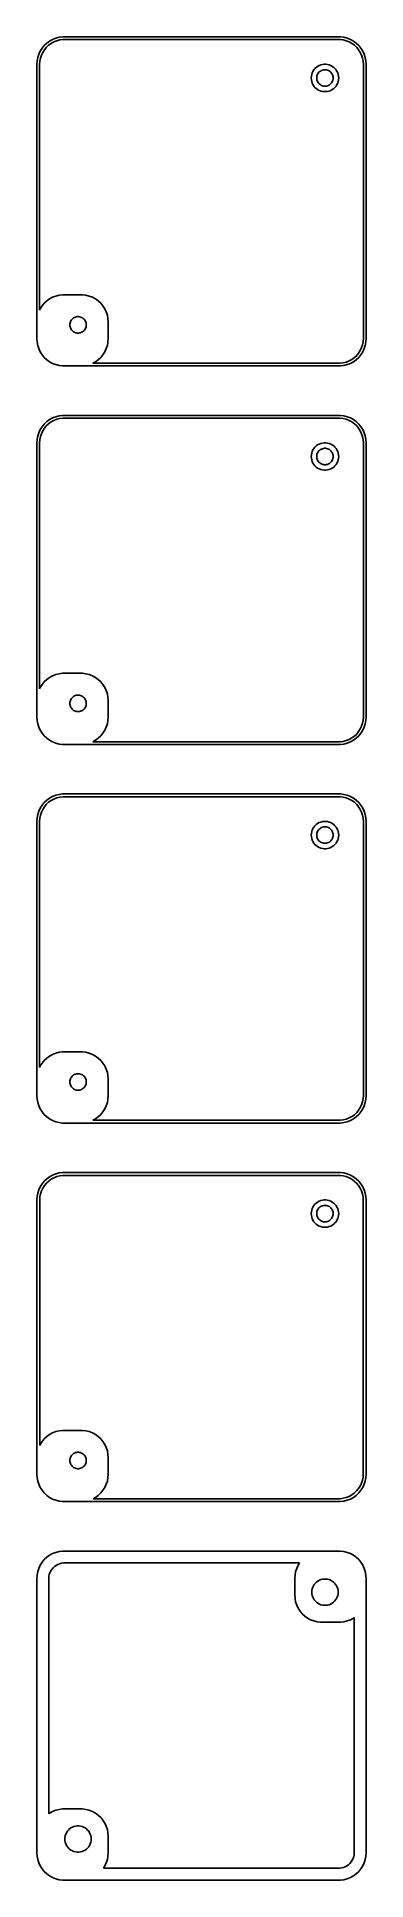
# Model space of a CAD drawing. Header units: metres. Extents: x -30 to 30, y 315 to 651.
import ezdxf

# ---------------------------------------------------------------- set-up
doc = ezdxf.new("R2010")
doc.units = ezdxf.units.M

msp = doc.modelspace()

# ---------------------------------------------------------------- linework, layer by layer
for p, q in [((-29.0451, 648.939), (-29.3815, 648.409)), ((-28.6448, 649.423), (-29.0451, 648.939)), ((-28.9434, 648.168), (-28.6406, 648.645)), ((-28.1871, 649.853), (-28.6448, 649.423)), ((-28.6406, 648.645), (-28.2803, 649.08)), ((-28.2803, 649.08), (-27.8684, 649.467)), ((-27.6791, 650.222), (-28.1871, 649.853)), ((-27.8684, 649.467), (-27.4112, 649.799)), ((-27.1289, 650.524), (-27.6791, 650.222)), ((-27.4112, 649.799), (-26.916, 650.072)), ((-26.5451, 650.755), (-27.1289, 650.524)), ((-26.916, 650.072), (-26.3906, 650.28)), ((-25.9369, 650.911), (-26.5451, 650.755)), ((-26.3906, 650.28), (-25.8432, 650.42)), ((-25.3139, 650.99), (-25.9369, 650.911)), ((-25.8432, 650.42), (-25.2825, 650.491)), ((25.3139, 650.99), (-25.3139, 650.99)), ((-25.2825, 650.491), (25.2825, 650.491)), ((25.2825, 650.491), (25.8432, 650.42)), ((25.9369, 650.911), (25.3139, 650.99)), ((25.8432, 650.42), (26.3906, 650.28)), ((26.5451, 650.755), (25.9369, 650.911)), ((26.3906, 650.28), (26.916, 650.072)), ((27.1289, 650.524), (26.5451, 650.755)), ((26.916, 650.072), (27.4112, 649.799)), ((27.6791, 650.222), (27.1289, 650.524)), ((27.4112, 649.799), (27.8684, 649.467)), ((28.1871, 649.853), (27.6791, 650.222)), ((27.8684, 649.467), (28.2803, 649.08)), ((28.6448, 649.423), (28.1871, 649.853)), ((28.2803, 649.08), (28.6406, 648.645)), ((28.6406, 648.645), (28.9434, 648.168)), ((29.0451, 648.939), (28.6448, 649.423)), ((29.3815, 648.409), (29.0451, 648.939)), ((-29.9606, 646.627), (-30, 646)), ((-30, 646), (-30, 596)), ((-29.8429, 647.243), (-29.9606, 646.627)), ((-29.6489, 647.841), (-29.8429, 647.243)), ((-29.3815, 648.409), (-29.6489, 647.841)), ((-29.5, 646), (-29.4645, 646.564)), ((-29.5, 601.157), (-29.5, 646)), ((-29.4645, 646.564), (-29.3586, 647.119)), ((-29.3586, 647.119), (-29.184, 647.657)), ((-29.184, 647.657), (-28.9434, 648.168)), ((20.6776, 645.211), (20.4774, 644.969)), ((20.9064, 645.426), (20.6776, 645.211)), ((21.1604, 645.611), (20.9064, 645.426)), ((21.4355, 645.762), (21.1604, 645.611)), ((21.7274, 645.878), (21.4355, 645.762)), ((22.0315, 645.956), (21.7274, 645.878)), ((22.343, 645.995), (22.0315, 645.956)), ((22.657, 645.995), (22.343, 645.995)), ((22.9684, 645.956), (22.657, 645.995)), ((23.2725, 645.878), (22.9684, 645.956)), ((23.5644, 645.762), (23.2725, 645.878)), ((23.8396, 645.611), (23.5644, 645.762)), ((24.0936, 645.426), (23.8396, 645.611)), ((24.3224, 645.211), (24.0936, 645.426)), ((24.5225, 644.969), (24.3224, 645.211)), ((28.9434, 648.168), (29.184, 647.657)), ((29.184, 647.657), (29.3586, 647.119)), ((29.3586, 647.119), (29.4645, 646.564)), ((29.6489, 647.841), (29.3815, 648.409)), ((29.4645, 646.564), (29.5, 646)), ((29.5, 646), (29.5, 596)), ((29.8429, 647.243), (29.6489, 647.841)), ((29.9606, 646.627), (29.8429, 647.243)), ((30, 646), (29.9606, 646.627)), ((30, 596), (30, 646)), ((20.0197, 643.813), (20, 643.5)), ((20, 643.5), (20.0197, 643.187)), ((20.0785, 644.122), (20.0197, 643.813)), ((20.0197, 643.187), (20.0785, 642.878)), ((20.1756, 644.42), (20.0785, 644.122)), ((20.0785, 642.878), (20.1756, 642.58)), ((20.3092, 644.704), (20.1756, 644.42)), ((20.1756, 642.58), (20.3092, 642.296)), ((20.4774, 644.969), (20.3092, 644.704)), ((20.3092, 642.296), (20.4774, 642.031)), ((20.4774, 642.031), (20.6776, 641.789)), ((20.6776, 641.789), (20.9064, 641.574)), ((21, 643.5), (21.0118, 643.688)), ((21.0118, 643.312), (21, 643.5)), ((21.0118, 643.688), (21.0471, 643.873)), ((21.0471, 643.127), (21.0118, 643.312)), ((21.0471, 643.873), (21.1053, 644.052)), ((21.1053, 642.948), (21.0471, 643.127)), ((21.1053, 644.052), (21.1855, 644.223)), ((21.1855, 642.777), (21.1053, 642.948)), ((21.1855, 644.223), (21.2865, 644.382)), ((21.2865, 642.618), (21.1855, 642.777)), ((21.2865, 644.382), (21.4065, 644.527)), ((21.4065, 642.473), (21.2865, 642.618)), ((21.4065, 644.527), (21.5439, 644.656)), ((21.5439, 642.344), (21.4065, 642.473)), ((21.5439, 644.656), (21.6963, 644.766)), ((21.6963, 642.234), (21.5439, 642.344)), ((21.6963, 644.766), (21.8613, 644.857)), ((21.8613, 642.143), (21.6963, 642.234)), ((21.8613, 644.857), (22.0365, 644.927)), ((22.0365, 642.073), (21.8613, 642.143)), ((22.0365, 644.927), (22.2189, 644.973)), ((22.2189, 642.027), (22.0365, 642.073)), ((22.2189, 644.973), (22.4058, 644.997)), ((22.4058, 642.003), (22.2189, 642.027)), ((22.4058, 644.997), (22.5942, 644.997)), ((22.5942, 642.003), (22.4058, 642.003)), ((22.5942, 644.997), (22.7811, 644.973)), ((22.7811, 642.027), (22.5942, 642.003)), ((22.7811, 644.973), (22.9635, 644.927)), ((22.9635, 642.073), (22.7811, 642.027)), ((22.9635, 644.927), (23.1387, 644.857)), ((23.1387, 642.143), (22.9635, 642.073)), ((23.1387, 644.857), (23.3037, 644.766)), ((23.3037, 642.234), (23.1387, 642.143)), ((23.3037, 644.766), (23.4561, 644.656)), ((23.4561, 642.344), (23.3037, 642.234)), ((23.4561, 644.656), (23.5934, 644.527)), ((23.5934, 642.473), (23.4561, 642.344)), ((23.5934, 644.527), (23.7135, 644.382)), ((23.7135, 642.618), (23.5934, 642.473)), ((23.7135, 644.382), (23.8145, 644.223)), ((23.8145, 642.777), (23.7135, 642.618)), ((23.8145, 644.223), (23.8947, 644.052)), ((23.8947, 642.948), (23.8145, 642.777)), ((23.8947, 644.052), (23.9529, 643.873)), ((23.9529, 643.127), (23.8947, 642.948)), ((23.9529, 643.873), (23.9882, 643.688)), ((23.9882, 643.312), (23.9529, 643.127)), ((23.9882, 643.688), (24, 643.5)), ((24, 643.5), (23.9882, 643.312)), ((24.0936, 641.574), (24.3224, 641.789)), ((24.3224, 641.789), (24.5225, 642.031)), ((24.6908, 644.704), (24.5225, 644.969)), ((24.5225, 642.031), (24.6908, 642.296)), ((24.8244, 644.42), (24.6908, 644.704)), ((24.6908, 642.296), (24.8244, 642.58)), ((24.9214, 644.122), (24.8244, 644.42)), ((24.8244, 642.58), (24.9214, 642.878)), ((24.9803, 643.813), (24.9214, 644.122)), ((24.9214, 642.878), (24.9803, 643.187)), ((25, 643.5), (24.9803, 643.813)), ((24.9803, 643.187), (25, 643.5)), ((20.9064, 641.574), (21.1604, 641.389)), ((21.1604, 641.389), (21.4355, 641.238)), ((21.4355, 641.238), (21.7274, 641.122)), ((21.7274, 641.122), (22.0315, 641.044)), ((22.0315, 641.044), (22.343, 641.005)), ((22.343, 641.005), (22.657, 641.005)), ((22.657, 641.005), (22.9684, 641.044)), ((22.9684, 641.044), (23.2725, 641.122)), ((23.2725, 641.122), (23.5644, 641.238)), ((23.5644, 641.238), (23.8396, 641.389)), ((23.8396, 641.389), (24.0936, 641.574)), ((-29.3815, 601.409), (-29.5, 601.157)), ((-29.0451, 601.939), (-29.3815, 601.409)), ((-28.6448, 602.423), (-29.0451, 601.939)), ((-28.1871, 602.853), (-28.6448, 602.423)), ((-27.6791, 603.222), (-28.1871, 602.853)), ((-27.1289, 603.524), (-27.6791, 603.222)), ((-26.5451, 603.755), (-27.1289, 603.524)), ((-25.9369, 603.911), (-26.5451, 603.755)), ((-25.3139, 603.99), (-25.9369, 603.911)), ((-21.686, 603.99), (-25.3139, 603.99)), ((-21.0631, 603.911), (-21.686, 603.99)), ((-20.4549, 603.755), (-21.0631, 603.911)), ((-19.8711, 603.524), (-20.4549, 603.755)), ((-19.3209, 603.222), (-19.8711, 603.524)), ((-18.8129, 602.853), (-19.3209, 603.222)), ((-18.3551, 602.423), (-18.8129, 602.853)), ((-17.9549, 601.939), (-18.3551, 602.423)), ((-17.6185, 601.409), (-17.9549, 601.939)), ((-17.3511, 600.841), (-17.6185, 601.409)), ((-24, 598.5), (-23.9882, 598.688)), ((-23.9882, 598.312), (-24, 598.5)), ((-23.9882, 598.688), (-23.9529, 598.873)), ((-23.9529, 598.127), (-23.9882, 598.312)), ((-23.9529, 598.873), (-23.8947, 599.052)), ((-23.8947, 597.948), (-23.9529, 598.127)), ((-23.8947, 599.052), (-23.8145, 599.223)), ((-23.8145, 599.223), (-23.7135, 599.382)), ((-23.7135, 599.382), (-23.5934, 599.527)), ((-23.5934, 599.527), (-23.4561, 599.656)), ((-23.4561, 599.656), (-23.3037, 599.766)), ((-23.3037, 599.766), (-23.1387, 599.857)), ((-23.1387, 599.857), (-22.9635, 599.927)), ((-22.9635, 599.927), (-22.7811, 599.973)), ((-22.7811, 599.973), (-22.5942, 599.997)), ((-22.5942, 599.997), (-22.4058, 599.997)), ((-22.4058, 599.997), (-22.2189, 599.973)), ((-22.2189, 599.973), (-22.0365, 599.927)), ((-22.0365, 599.927), (-21.8613, 599.857)), ((-21.8613, 599.857), (-21.6963, 599.766)), ((-21.6963, 599.766), (-21.5439, 599.656)), ((-21.5439, 599.656), (-21.4065, 599.527)), ((-21.4065, 599.527), (-21.2865, 599.382)), ((-21.2865, 599.382), (-21.1855, 599.223)), ((-21.1855, 599.223), (-21.1053, 599.052)), ((-21.1053, 599.052), (-21.0471, 598.873)), ((-21.0471, 598.127), (-21.1053, 597.948)), ((-21.0471, 598.873), (-21.0118, 598.688)), ((-21.0118, 598.312), (-21.0471, 598.127)), ((-21.0118, 598.688), (-21, 598.5)), ((-21, 598.5), (-21.0118, 598.312)), ((-17.1571, 600.243), (-17.3511, 600.841)), ((-17.0394, 599.627), (-17.1571, 600.243)), ((-17, 599), (-17.0394, 599.627)), ((-17, 596), (-17, 599)), ((-30, 596), (-29.9606, 595.373)), ((-29.9606, 595.373), (-29.8429, 594.757)), ((-29.8429, 594.757), (-29.6489, 594.159)), ((-23.8145, 597.777), (-23.8947, 597.948)), ((-23.7135, 597.618), (-23.8145, 597.777)), ((-23.5934, 597.473), (-23.7135, 597.618)), ((-23.4561, 597.344), (-23.5934, 597.473)), ((-23.3037, 597.234), (-23.4561, 597.344)), ((-23.1387, 597.143), (-23.3037, 597.234)), ((-22.9635, 597.073), (-23.1387, 597.143)), ((-22.7811, 597.027), (-22.9635, 597.073)), ((-22.5942, 597.003), (-22.7811, 597.027)), ((-22.4058, 597.003), (-22.5942, 597.003)), ((-22.2189, 597.027), (-22.4058, 597.003)), ((-22.0365, 597.073), (-22.2189, 597.027)), ((-21.8613, 597.143), (-22.0365, 597.073)), ((-21.6963, 597.234), (-21.8613, 597.143)), ((-21.5439, 597.344), (-21.6963, 597.234)), ((-21.4065, 597.473), (-21.5439, 597.344)), ((-21.2865, 597.618), (-21.4065, 597.473)), ((-21.1855, 597.777), (-21.2865, 597.618)), ((-21.1053, 597.948), (-21.1855, 597.777)), ((-17.3511, 594.159), (-17.1571, 594.757)), ((-17.1571, 594.757), (-17.0394, 595.373)), ((-17.0394, 595.373), (-17, 596)), ((29.3586, 594.881), (29.184, 594.343)), ((29.4645, 595.436), (29.3586, 594.881)), ((29.5, 596), (29.4645, 595.436)), ((29.6489, 594.159), (29.8429, 594.757)), ((29.8429, 594.757), (29.9606, 595.373)), ((29.9606, 595.373), (30, 596)), ((-29.6489, 594.159), (-29.3815, 593.591)), ((-29.3815, 593.591), (-29.0451, 593.061)), ((-29.0451, 593.061), (-28.6448, 592.577)), ((-28.6448, 592.577), (-28.1871, 592.147)), ((-28.1871, 592.147), (-27.6791, 591.778)), ((-27.6791, 591.778), (-27.1289, 591.476)), ((-27.1289, 591.476), (-26.5451, 591.245)), ((-19.811, 591.509), (-19.3209, 591.778)), ((25.2825, 591.509), (-19.811, 591.509)), ((-19.3209, 591.778), (-18.8129, 592.147)), ((-18.8129, 592.147), (-18.3551, 592.577)), ((-18.3551, 592.577), (-17.9549, 593.061)), ((-17.9549, 593.061), (-17.6185, 593.591)), ((-17.6185, 593.591), (-17.3511, 594.159)), ((25.8432, 591.58), (25.2825, 591.509)), ((26.3906, 591.72), (25.8432, 591.58)), ((26.916, 591.928), (26.3906, 591.72)), ((26.5451, 591.245), (27.1289, 591.476)), ((27.4112, 592.201), (26.916, 591.928)), ((27.1289, 591.476), (27.6791, 591.778)), ((27.8684, 592.533), (27.4112, 592.201)), ((27.6791, 591.778), (28.1871, 592.147)), ((28.2803, 592.92), (27.8684, 592.533)), ((28.1871, 592.147), (28.6448, 592.577)), ((28.6406, 593.355), (28.2803, 592.92)), ((28.9434, 593.832), (28.6406, 593.355)), ((28.6448, 592.577), (29.0451, 593.061)), ((29.184, 594.343), (28.9434, 593.832)), ((29.0451, 593.061), (29.3815, 593.591)), ((29.3815, 593.591), (29.6489, 594.159)), ((-26.5451, 591.245), (-25.9369, 591.089)), ((-25.9369, 591.089), (-25.3139, 591.01)), ((-25.3139, 591.01), (25.3139, 591.01)), ((25.3139, 591.01), (25.9369, 591.089)), ((25.9369, 591.089), (26.5451, 591.245)), ((-27.1289, 581.524), (-27.6791, 581.222)), ((-26.5451, 581.755), (-27.1289, 581.524)), ((-26.916, 581.072), (-26.3906, 581.28)), ((-25.9369, 581.911), (-26.5451, 581.755)), ((-26.3906, 581.28), (-25.8432, 581.42)), ((-25.3139, 581.99), (-25.9369, 581.911)), ((-25.8432, 581.42), (-25.2825, 581.491)), ((25.3139, 581.99), (-25.3139, 581.99)), ((-25.2825, 581.491), (25.2825, 581.491)), ((25.2825, 581.491), (25.8432, 581.42)), ((25.9369, 581.911), (25.3139, 581.99)), ((25.8432, 581.42), (26.3906, 581.28)), ((26.5451, 581.755), (25.9369, 581.911)), ((26.3906, 581.28), (26.916, 581.072)), ((27.1289, 581.524), (26.5451, 581.755)), ((27.6791, 581.222), (27.1289, 581.524)), ((-29.8429, 578.243), (-29.9606, 577.627)), ((-29.6489, 578.841), (-29.8429, 578.243)), ((-29.3815, 579.409), (-29.6489, 578.841)), ((-29.4645, 577.564), (-29.3586, 578.119)), ((-29.0451, 579.939), (-29.3815, 579.409)), ((-29.3586, 578.119), (-29.184, 578.657)), ((-29.184, 578.657), (-28.9434, 579.168)), ((-28.6448, 580.423), (-29.0451, 579.939)), ((-28.9434, 579.168), (-28.6406, 579.645)), ((-28.1871, 580.853), (-28.6448, 580.423)), ((-28.6406, 579.645), (-28.2803, 580.08)), ((-28.2803, 580.08), (-27.8684, 580.467)), ((-27.6791, 581.222), (-28.1871, 580.853)), ((-27.8684, 580.467), (-27.4112, 580.799)), ((-27.4112, 580.799), (-26.916, 581.072)), ((26.916, 581.072), (27.4112, 580.799)), ((27.4112, 580.799), (27.8684, 580.467)), ((28.1871, 580.853), (27.6791, 581.222)), ((27.8684, 580.467), (28.2803, 580.08)), ((28.6448, 580.423), (28.1871, 580.853)), ((28.2803, 580.08), (28.6406, 579.645)), ((28.6406, 579.645), (28.9434, 579.168)), ((29.0451, 579.939), (28.6448, 580.423)), ((28.9434, 579.168), (29.184, 578.657)), ((29.3815, 579.409), (29.0451, 579.939)), ((29.184, 578.657), (29.3586, 578.119)), ((29.3586, 578.119), (29.4645, 577.564)), ((29.6489, 578.841), (29.3815, 579.409)), ((29.8429, 578.243), (29.6489, 578.841)), ((29.9606, 577.627), (29.8429, 578.243)), ((-29.9606, 577.627), (-30, 577)), ((-30, 577), (-30, 527)), ((-29.5, 577), (-29.4645, 577.564)), ((-29.5, 532.157), (-29.5, 577)), ((20.0197, 574.813), (20, 574.5)), ((20.0785, 575.122), (20.0197, 574.813)), ((20.1756, 575.42), (20.0785, 575.122)), ((20.3092, 575.704), (20.1756, 575.42)), ((20.4774, 575.969), (20.3092, 575.704)), ((20.6776, 576.211), (20.4774, 575.969)), ((20.9064, 576.426), (20.6776, 576.211)), ((21.1604, 576.611), (20.9064, 576.426)), ((21, 574.5), (21.0118, 574.688)), ((21.0118, 574.688), (21.0471, 574.873)), ((21.0471, 574.873), (21.1053, 575.052)), ((21.1053, 575.052), (21.1855, 575.223)), ((21.4355, 576.762), (21.1604, 576.611)), ((21.1855, 575.223), (21.2865, 575.382)), ((21.2865, 575.382), (21.4065, 575.527)), ((21.4065, 575.527), (21.5439, 575.656)), ((21.7274, 576.878), (21.4355, 576.762)), ((21.5439, 575.656), (21.6963, 575.766)), ((21.6963, 575.766), (21.8613, 575.857)), ((22.0315, 576.956), (21.7274, 576.878)), ((21.8613, 575.857), (22.0365, 575.927)), ((22.343, 576.995), (22.0315, 576.956)), ((22.0365, 575.927), (22.2189, 575.973)), ((22.2189, 575.973), (22.4058, 575.997)), ((22.657, 576.995), (22.343, 576.995)), ((22.4058, 575.997), (22.5942, 575.997)), ((22.5942, 575.997), (22.7811, 575.973)), ((22.9684, 576.956), (22.657, 576.995)), ((22.7811, 575.973), (22.9635, 575.927)), ((22.9635, 575.927), (23.1387, 575.857)), ((23.2725, 576.878), (22.9684, 576.956)), ((23.1387, 575.857), (23.3037, 575.766)), ((23.5644, 576.762), (23.2725, 576.878)), ((23.3037, 575.766), (23.4561, 575.656)), ((23.4561, 575.656), (23.5934, 575.527)), ((23.8396, 576.611), (23.5644, 576.762)), ((23.5934, 575.527), (23.7135, 575.382)), ((23.7135, 575.382), (23.8145, 575.223)), ((23.8145, 575.223), (23.8947, 575.052)), ((24.0936, 576.426), (23.8396, 576.611)), ((23.8947, 575.052), (23.9529, 574.873)), ((23.9529, 574.873), (23.9882, 574.688)), ((23.9882, 574.688), (24, 574.5)), ((24.3224, 576.211), (24.0936, 576.426)), ((24.5225, 575.969), (24.3224, 576.211)), ((24.6908, 575.704), (24.5225, 575.969)), ((24.8244, 575.42), (24.6908, 575.704)), ((24.9214, 575.122), (24.8244, 575.42)), ((24.9803, 574.813), (24.9214, 575.122)), ((25, 574.5), (24.9803, 574.813)), ((29.4645, 577.564), (29.5, 577)), ((29.5, 577), (29.5, 527)), ((30, 577), (29.9606, 577.627)), ((30, 527), (30, 577)), ((20, 574.5), (20.0197, 574.187)), ((20.0197, 574.187), (20.0785, 573.878)), ((20.0785, 573.878), (20.1756, 573.58)), ((20.1756, 573.58), (20.3092, 573.296)), ((20.3092, 573.296), (20.4774, 573.031)), ((20.4774, 573.031), (20.6776, 572.789)), ((20.6776, 572.789), (20.9064, 572.574)), ((20.9064, 572.574), (21.1604, 572.389)), ((21.0118, 574.312), (21, 574.5)), ((21.0471, 574.127), (21.0118, 574.312)), ((21.1053, 573.948), (21.0471, 574.127)), ((21.1855, 573.777), (21.1053, 573.948)), ((21.1604, 572.389), (21.4355, 572.238)), ((21.2865, 573.618), (21.1855, 573.777)), ((21.4065, 573.473), (21.2865, 573.618)), ((21.5439, 573.344), (21.4065, 573.473)), ((21.4355, 572.238), (21.7274, 572.122)), ((21.6963, 573.234), (21.5439, 573.344)), ((21.8613, 573.143), (21.6963, 573.234)), ((21.7274, 572.122), (22.0315, 572.044)), ((22.0365, 573.073), (21.8613, 573.143)), ((22.0315, 572.044), (22.343, 572.005)), ((22.2189, 573.027), (22.0365, 573.073)), ((22.4058, 573.003), (22.2189, 573.027)), ((22.343, 572.005), (22.657, 572.005)), ((22.5942, 573.003), (22.4058, 573.003)), ((22.7811, 573.027), (22.5942, 573.003)), ((22.657, 572.005), (22.9684, 572.044)), ((22.9635, 573.073), (22.7811, 573.027)), ((23.1387, 573.143), (22.9635, 573.073)), ((22.9684, 572.044), (23.2725, 572.122)), ((23.3037, 573.234), (23.1387, 573.143)), ((23.2725, 572.122), (23.5644, 572.238)), ((23.4561, 573.344), (23.3037, 573.234)), ((23.5934, 573.473), (23.4561, 573.344)), ((23.5644, 572.238), (23.8396, 572.389)), ((23.7135, 573.618), (23.5934, 573.473)), ((23.8145, 573.777), (23.7135, 573.618)), ((23.8947, 573.948), (23.8145, 573.777)), ((23.8396, 572.389), (24.0936, 572.574)), ((23.9529, 574.127), (23.8947, 573.948)), ((23.9882, 574.312), (23.9529, 574.127)), ((24, 574.5), (23.9882, 574.312)), ((24.0936, 572.574), (24.3224, 572.789)), ((24.3224, 572.789), (24.5225, 573.031)), ((24.5225, 573.031), (24.6908, 573.296)), ((24.6908, 573.296), (24.8244, 573.58)), ((24.8244, 573.58), (24.9214, 573.878)), ((24.9214, 573.878), (24.9803, 574.187)), ((24.9803, 574.187), (25, 574.5)), ((-27.6791, 534.222), (-28.1871, 533.853)), ((-27.1289, 534.524), (-27.6791, 534.222)), ((-26.5451, 534.755), (-27.1289, 534.524)), ((-25.9369, 534.911), (-26.5451, 534.755)), ((-25.3139, 534.99), (-25.9369, 534.911)), ((-21.686, 534.99), (-25.3139, 534.99)), ((-21.0631, 534.911), (-21.686, 534.99)), ((-20.4549, 534.755), (-21.0631, 534.911)), ((-19.8711, 534.524), (-20.4549, 534.755)), ((-19.3209, 534.222), (-19.8711, 534.524)), ((-18.8129, 533.853), (-19.3209, 534.222)), ((-29.3815, 532.409), (-29.5, 532.157)), ((-29.0451, 532.939), (-29.3815, 532.409)), ((-28.6448, 533.423), (-29.0451, 532.939)), ((-28.1871, 533.853), (-28.6448, 533.423)), ((-23.3037, 530.766), (-23.1387, 530.857)), ((-23.1387, 530.857), (-22.9635, 530.927)), ((-22.9635, 530.927), (-22.7811, 530.973)), ((-22.7811, 530.973), (-22.5942, 530.997)), ((-22.5942, 530.997), (-22.4058, 530.997)), ((-22.4058, 530.997), (-22.2189, 530.973)), ((-22.2189, 530.973), (-22.0365, 530.927)), ((-22.0365, 530.927), (-21.8613, 530.857)), ((-21.8613, 530.857), (-21.6963, 530.766)), ((-18.3551, 533.423), (-18.8129, 533.853)), ((-17.9549, 532.939), (-18.3551, 533.423)), ((-17.6185, 532.409), (-17.9549, 532.939)), ((-17.3511, 531.841), (-17.6185, 532.409)), ((-17.1571, 531.243), (-17.3511, 531.841)), ((-17.0394, 530.627), (-17.1571, 531.243)), ((-24, 529.5), (-23.9882, 529.688)), ((-23.9882, 529.312), (-24, 529.5)), ((-23.9882, 529.688), (-23.9529, 529.873)), ((-23.9529, 529.127), (-23.9882, 529.312)), ((-23.9529, 529.873), (-23.8947, 530.052)), ((-23.8947, 528.948), (-23.9529, 529.127)), ((-23.8947, 530.052), (-23.8145, 530.223)), ((-23.8145, 528.777), (-23.8947, 528.948)), ((-23.8145, 530.223), (-23.7135, 530.382)), ((-23.7135, 528.618), (-23.8145, 528.777)), ((-23.7135, 530.382), (-23.5934, 530.527)), ((-23.5934, 528.473), (-23.7135, 528.618)), ((-23.5934, 530.527), (-23.4561, 530.656)), ((-23.4561, 528.344), (-23.5934, 528.473)), ((-23.4561, 530.656), (-23.3037, 530.766)), ((-23.3037, 528.234), (-23.4561, 528.344)), ((-23.1387, 528.143), (-23.3037, 528.234)), ((-22.9635, 528.073), (-23.1387, 528.143)), ((-22.7811, 528.027), (-22.9635, 528.073)), ((-22.5942, 528.003), (-22.7811, 528.027)), ((-22.4058, 528.003), (-22.5942, 528.003)), ((-22.2189, 528.027), (-22.4058, 528.003)), ((-22.0365, 528.073), (-22.2189, 528.027)), ((-21.8613, 528.143), (-22.0365, 528.073)), ((-21.6963, 528.234), (-21.8613, 528.143)), ((-21.6963, 530.766), (-21.5439, 530.656)), ((-21.5439, 528.344), (-21.6963, 528.234)), ((-21.5439, 530.656), (-21.4065, 530.527)), ((-21.4065, 528.473), (-21.5439, 528.344)), ((-21.4065, 530.527), (-21.2865, 530.382)), ((-21.2865, 528.618), (-21.4065, 528.473)), ((-21.2865, 530.382), (-21.1855, 530.223)), ((-21.1855, 528.777), (-21.2865, 528.618)), ((-21.1855, 530.223), (-21.1053, 530.052)), ((-21.1053, 528.948), (-21.1855, 528.777)), ((-21.1053, 530.052), (-21.0471, 529.873)), ((-21.0471, 529.127), (-21.1053, 528.948)), ((-21.0471, 529.873), (-21.0118, 529.688)), ((-21.0118, 529.312), (-21.0471, 529.127)), ((-21.0118, 529.688), (-21, 529.5)), ((-21, 529.5), (-21.0118, 529.312)), ((-17, 530), (-17.0394, 530.627)), ((-17, 527), (-17, 530)), ((-30, 527), (-29.9606, 526.373)), ((-29.9606, 526.373), (-29.8429, 525.757)), ((-29.8429, 525.757), (-29.6489, 525.159)), ((-29.6489, 525.159), (-29.3815, 524.591)), ((-29.3815, 524.591), (-29.0451, 524.061)), ((-17.9549, 524.061), (-17.6185, 524.591)), ((-17.6185, 524.591), (-17.3511, 525.159)), ((-17.3511, 525.159), (-17.1571, 525.757)), ((-17.1571, 525.757), (-17.0394, 526.373)), ((-17.0394, 526.373), (-17, 527)), ((28.6406, 524.355), (28.2803, 523.92)), ((28.9434, 524.832), (28.6406, 524.355)), ((29.184, 525.343), (28.9434, 524.832)), ((29.0451, 524.061), (29.3815, 524.591)), ((29.3586, 525.881), (29.184, 525.343)), ((29.4645, 526.436), (29.3586, 525.881)), ((29.3815, 524.591), (29.6489, 525.159)), ((29.5, 527), (29.4645, 526.436)), ((29.6489, 525.159), (29.8429, 525.757)), ((29.8429, 525.757), (29.9606, 526.373)), ((29.9606, 526.373), (30, 527)), ((-29.0451, 524.061), (-28.6448, 523.577)), ((-28.6448, 523.577), (-28.1871, 523.147)), ((-28.1871, 523.147), (-27.6791, 522.778)), ((-27.6791, 522.778), (-27.1289, 522.476)), ((-27.1289, 522.476), (-26.5451, 522.245)), ((-26.5451, 522.245), (-25.9369, 522.089)), ((-25.9369, 522.089), (-25.3139, 522.01)), ((-25.3139, 522.01), (25.3139, 522.01)), ((-19.811, 522.509), (-19.3209, 522.778)), ((25.2825, 522.509), (-19.811, 522.509)), ((-19.3209, 522.778), (-18.8129, 523.147)), ((-18.8129, 523.147), (-18.3551, 523.577)), ((-18.3551, 523.577), (-17.9549, 524.061)), ((25.8432, 522.58), (25.2825, 522.509)), ((25.3139, 522.01), (25.9369, 522.089)), ((26.3906, 522.72), (25.8432, 522.58)), ((25.9369, 522.089), (26.5451, 522.245)), ((26.916, 522.928), (26.3906, 522.72)), ((26.5451, 522.245), (27.1289, 522.476)), ((27.4112, 523.201), (26.916, 522.928)), ((27.1289, 522.476), (27.6791, 522.778)), ((27.8684, 523.533), (27.4112, 523.201)), ((27.6791, 522.778), (28.1871, 523.147)), ((28.2803, 523.92), (27.8684, 523.533)), ((28.1871, 523.147), (28.6448, 523.577)), ((28.6448, 523.577), (29.0451, 524.061)), ((-29.0451, 510.939), (-29.3815, 510.409)), ((-28.6448, 511.423), (-29.0451, 510.939)), ((-28.1871, 511.853), (-28.6448, 511.423)), ((-28.6406, 510.645), (-28.2803, 511.08)), ((-28.2803, 511.08), (-27.8684, 511.467)), ((-27.6791, 512.222), (-28.1871, 511.853)), ((-27.8684, 511.467), (-27.4112, 511.799)), ((-27.1289, 512.524), (-27.6791, 512.222)), ((-27.4112, 511.799), (-26.916, 512.072)), ((-26.5451, 512.755), (-27.1289, 512.524)), ((-26.916, 512.072), (-26.3906, 512.28)), ((-25.9369, 512.911), (-26.5451, 512.755)), ((-26.3906, 512.28), (-25.8432, 512.42)), ((-25.3139, 512.99), (-25.9369, 512.911)), ((-25.8432, 512.42), (-25.2825, 512.491)), ((25.3139, 512.99), (-25.3139, 512.99)), ((-25.2825, 512.491), (25.2825, 512.491)), ((25.2825, 512.491), (25.8432, 512.42)), ((25.9369, 512.911), (25.3139, 512.99)), ((25.8432, 512.42), (26.3906, 512.28)), ((26.5451, 512.755), (25.9369, 512.911)), ((26.3906, 512.28), (26.916, 512.072)), ((27.1289, 512.524), (26.5451, 512.755)), ((26.916, 512.072), (27.4112, 511.799)), ((27.6791, 512.222), (27.1289, 512.524)), ((27.4112, 511.799), (27.8684, 511.467)), ((28.1871, 511.853), (27.6791, 512.222)), ((27.8684, 511.467), (28.2803, 511.08)), ((28.6448, 511.423), (28.1871, 511.853)), ((28.2803, 511.08), (28.6406, 510.645)), ((29.0451, 510.939), (28.6448, 511.423)), ((29.3815, 510.409), (29.0451, 510.939)), ((-29.9606, 508.627), (-30, 508)), ((-30, 508), (-30, 458)), ((-29.8429, 509.243), (-29.9606, 508.627)), ((-29.6489, 509.841), (-29.8429, 509.243)), ((-29.3815, 510.409), (-29.6489, 509.841)), ((-29.5, 508), (-29.4645, 508.564)), ((-29.5, 463.157), (-29.5, 508)), ((-29.4645, 508.564), (-29.3586, 509.119)), ((-29.3586, 509.119), (-29.184, 509.657)), ((-29.184, 509.657), (-28.9434, 510.168)), ((-28.9434, 510.168), (-28.6406, 510.645)), ((20.9064, 507.426), (20.6776, 507.211)), ((21.1604, 507.611), (20.9064, 507.426)), ((21.4355, 507.762), (21.1604, 507.611)), ((21.7274, 507.878), (21.4355, 507.762)), ((22.0315, 507.956), (21.7274, 507.878)), ((22.343, 507.995), (22.0315, 507.956)), ((22.657, 507.995), (22.343, 507.995)), ((22.9684, 507.956), (22.657, 507.995)), ((23.2725, 507.878), (22.9684, 507.956)), ((23.5644, 507.762), (23.2725, 507.878)), ((23.8396, 507.611), (23.5644, 507.762)), ((24.0936, 507.426), (23.8396, 507.611)), ((24.3224, 507.211), (24.0936, 507.426)), ((28.6406, 510.645), (28.9434, 510.168)), ((28.9434, 510.168), (29.184, 509.657)), ((29.184, 509.657), (29.3586, 509.119)), ((29.3586, 509.119), (29.4645, 508.564)), ((29.6489, 509.841), (29.3815, 510.409)), ((29.4645, 508.564), (29.5, 508)), ((29.5, 508), (29.5, 458)), ((29.8429, 509.243), (29.6489, 509.841)), ((29.9606, 508.627), (29.8429, 509.243)), ((30, 508), (29.9606, 508.627)), ((30, 458), (30, 508)), ((20.0197, 505.813), (20, 505.5)), ((20, 505.5), (20.0197, 505.187)), ((20.0785, 506.122), (20.0197, 505.813)), ((20.0197, 505.187), (20.0785, 504.878)), ((20.1756, 506.42), (20.0785, 506.122)), ((20.0785, 504.878), (20.1756, 504.58)), ((20.3092, 506.704), (20.1756, 506.42)), ((20.1756, 504.58), (20.3092, 504.296)), ((20.4774, 506.969), (20.3092, 506.704)), ((20.3092, 504.296), (20.4774, 504.031)), ((20.6776, 507.211), (20.4774, 506.969)), ((20.4774, 504.031), (20.6776, 503.789)), ((21, 505.5), (21.0118, 505.688)), ((21.0118, 505.312), (21, 505.5)), ((21.0118, 505.688), (21.0471, 505.873)), ((21.0471, 505.127), (21.0118, 505.312)), ((21.0471, 505.873), (21.1053, 506.052)), ((21.1053, 504.948), (21.0471, 505.127)), ((21.1053, 506.052), (21.1855, 506.223)), ((21.1855, 504.777), (21.1053, 504.948)), ((21.1855, 506.223), (21.2865, 506.382)), ((21.2865, 504.618), (21.1855, 504.777)), ((21.2865, 506.382), (21.4065, 506.527)), ((21.4065, 504.473), (21.2865, 504.618)), ((21.4065, 506.527), (21.5439, 506.656)), ((21.5439, 504.344), (21.4065, 504.473)), ((21.5439, 506.656), (21.6963, 506.766)), ((21.6963, 504.234), (21.5439, 504.344)), ((21.6963, 506.766), (21.8613, 506.857)), ((21.8613, 504.143), (21.6963, 504.234)), ((21.8613, 506.857), (22.0365, 506.927)), ((22.0365, 504.073), (21.8613, 504.143)), ((22.0365, 506.927), (22.2189, 506.973)), ((22.2189, 504.027), (22.0365, 504.073)), ((22.2189, 506.973), (22.4058, 506.997)), ((22.4058, 504.003), (22.2189, 504.027)), ((22.4058, 506.997), (22.5942, 506.997)), ((22.5942, 504.003), (22.4058, 504.003)), ((22.5942, 506.997), (22.7811, 506.973)), ((22.7811, 504.027), (22.5942, 504.003)), ((22.7811, 506.973), (22.9635, 506.927)), ((22.9635, 504.073), (22.7811, 504.027)), ((22.9635, 506.927), (23.1387, 506.857)), ((23.1387, 504.143), (22.9635, 504.073)), ((23.1387, 506.857), (23.3037, 506.766)), ((23.3037, 504.234), (23.1387, 504.143)), ((23.3037, 506.766), (23.4561, 506.656)), ((23.4561, 504.344), (23.3037, 504.234)), ((23.4561, 506.656), (23.5934, 506.527)), ((23.5934, 504.473), (23.4561, 504.344)), ((23.5934, 506.527), (23.7135, 506.382)), ((23.7135, 504.618), (23.5934, 504.473)), ((23.7135, 506.382), (23.8145, 506.223)), ((23.8145, 504.777), (23.7135, 504.618)), ((23.8145, 506.223), (23.8947, 506.052)), ((23.8947, 504.948), (23.8145, 504.777)), ((23.8947, 506.052), (23.9529, 505.873)), ((23.9529, 505.127), (23.8947, 504.948)), ((23.9529, 505.873), (23.9882, 505.688)), ((23.9882, 505.312), (23.9529, 505.127)), ((23.9882, 505.688), (24, 505.5)), ((24, 505.5), (23.9882, 505.312)), ((24.5225, 506.969), (24.3224, 507.211)), ((24.3224, 503.789), (24.5225, 504.031)), ((24.6908, 506.704), (24.5225, 506.969)), ((24.5225, 504.031), (24.6908, 504.296)), ((24.8244, 506.42), (24.6908, 506.704)), ((24.6908, 504.296), (24.8244, 504.58)), ((24.9214, 506.122), (24.8244, 506.42)), ((24.8244, 504.58), (24.9214, 504.878)), ((24.9803, 505.813), (24.9214, 506.122)), ((24.9214, 504.878), (24.9803, 505.187)), ((25, 505.5), (24.9803, 505.813)), ((24.9803, 505.187), (25, 505.5)), ((20.6776, 503.789), (20.9064, 503.574)), ((20.9064, 503.574), (21.1604, 503.389)), ((21.1604, 503.389), (21.4355, 503.238)), ((21.4355, 503.238), (21.7274, 503.122)), ((21.7274, 503.122), (22.0315, 503.044)), ((22.0315, 503.044), (22.343, 503.005)), ((22.343, 503.005), (22.657, 503.005)), ((22.657, 503.005), (22.9684, 503.044)), ((22.9684, 503.044), (23.2725, 503.122)), ((23.2725, 503.122), (23.5644, 503.238)), ((23.5644, 503.238), (23.8396, 503.389)), ((23.8396, 503.389), (24.0936, 503.574)), ((24.0936, 503.574), (24.3224, 503.789)), ((-29.0451, 463.939), (-29.3815, 463.409)), ((-28.6448, 464.423), (-29.0451, 463.939)), ((-28.1871, 464.853), (-28.6448, 464.423)), ((-27.6791, 465.222), (-28.1871, 464.853)), ((-27.1289, 465.524), (-27.6791, 465.222)), ((-26.5451, 465.755), (-27.1289, 465.524)), ((-25.9369, 465.911), (-26.5451, 465.755)), ((-25.3139, 465.99), (-25.9369, 465.911)), ((-21.686, 465.99), (-25.3139, 465.99)), ((-21.0631, 465.911), (-21.686, 465.99)), ((-20.4549, 465.755), (-21.0631, 465.911)), ((-19.8711, 465.524), (-20.4549, 465.755)), ((-19.3209, 465.222), (-19.8711, 465.524)), ((-18.8129, 464.853), (-19.3209, 465.222)), ((-18.3551, 464.423), (-18.8129, 464.853)), ((-17.9549, 463.939), (-18.3551, 464.423)), ((-17.6185, 463.409), (-17.9549, 463.939)), ((-29.3815, 463.409), (-29.5, 463.157)), ((-24, 460.5), (-23.9882, 460.688)), ((-23.9882, 460.312), (-24, 460.5)), ((-23.9882, 460.688), (-23.9529, 460.873)), ((-23.9529, 460.127), (-23.9882, 460.312)), ((-23.9529, 460.873), (-23.8947, 461.052)), ((-23.8947, 461.052), (-23.8145, 461.223)), ((-23.8145, 461.223), (-23.7135, 461.382)), ((-23.7135, 461.382), (-23.5934, 461.527)), ((-23.5934, 461.527), (-23.4561, 461.656)), ((-23.4561, 461.656), (-23.3037, 461.766)), ((-23.3037, 461.766), (-23.1387, 461.857)), ((-23.1387, 461.857), (-22.9635, 461.927)), ((-22.9635, 461.927), (-22.7811, 461.973)), ((-22.7811, 461.973), (-22.5942, 461.997)), ((-22.5942, 461.997), (-22.4058, 461.997)), ((-22.4058, 461.997), (-22.2189, 461.973)), ((-22.2189, 461.973), (-22.0365, 461.927)), ((-22.0365, 461.927), (-21.8613, 461.857)), ((-21.8613, 461.857), (-21.6963, 461.766)), ((-21.6963, 461.766), (-21.5439, 461.656)), ((-21.5439, 461.656), (-21.4065, 461.527)), ((-21.4065, 461.527), (-21.2865, 461.382)), ((-21.2865, 461.382), (-21.1855, 461.223)), ((-21.1855, 461.223), (-21.1053, 461.052)), ((-21.1053, 461.052), (-21.0471, 460.873)), ((-21.0471, 460.873), (-21.0118, 460.688)), ((-21.0118, 460.312), (-21.0471, 460.127)), ((-21.0118, 460.688), (-21, 460.5)), ((-21, 460.5), (-21.0118, 460.312)), ((-17.3511, 462.841), (-17.6185, 463.409)), ((-17.1571, 462.243), (-17.3511, 462.841)), ((-17.0394, 461.627), (-17.1571, 462.243)), ((-17, 461), (-17.0394, 461.627)), ((-17, 458), (-17, 461)), ((-30, 458), (-29.9606, 457.373)), ((-29.9606, 457.373), (-29.8429, 456.757)), ((-23.8947, 459.948), (-23.9529, 460.127)), ((-23.8145, 459.777), (-23.8947, 459.948)), ((-23.7135, 459.618), (-23.8145, 459.777)), ((-23.5934, 459.473), (-23.7135, 459.618)), ((-23.4561, 459.344), (-23.5934, 459.473)), ((-23.3037, 459.234), (-23.4561, 459.344)), ((-23.1387, 459.143), (-23.3037, 459.234)), ((-22.9635, 459.073), (-23.1387, 459.143)), ((-22.7811, 459.027), (-22.9635, 459.073)), ((-22.5942, 459.003), (-22.7811, 459.027)), ((-22.4058, 459.003), (-22.5942, 459.003)), ((-22.2189, 459.027), (-22.4058, 459.003)), ((-22.0365, 459.073), (-22.2189, 459.027)), ((-21.8613, 459.143), (-22.0365, 459.073)), ((-21.6963, 459.234), (-21.8613, 459.143)), ((-21.5439, 459.344), (-21.6963, 459.234)), ((-21.4065, 459.473), (-21.5439, 459.344)), ((-21.2865, 459.618), (-21.4065, 459.473)), ((-21.1855, 459.777), (-21.2865, 459.618)), ((-21.1053, 459.948), (-21.1855, 459.777)), ((-21.0471, 460.127), (-21.1053, 459.948)), ((-17.1571, 456.757), (-17.0394, 457.373)), ((-17.0394, 457.373), (-17, 458)), ((29.4645, 457.436), (29.3586, 456.881)), ((29.5, 458), (29.4645, 457.436)), ((29.8429, 456.757), (29.9606, 457.373)), ((29.9606, 457.373), (30, 458)), ((-29.8429, 456.757), (-29.6489, 456.159)), ((-29.6489, 456.159), (-29.3815, 455.591)), ((-29.3815, 455.591), (-29.0451, 455.061)), ((-29.0451, 455.061), (-28.6448, 454.577)), ((-28.6448, 454.577), (-28.1871, 454.147)), ((-28.1871, 454.147), (-27.6791, 453.778)), ((-27.6791, 453.778), (-27.1289, 453.476)), ((-19.811, 453.509), (-19.3209, 453.778)), ((-19.3209, 453.778), (-18.8129, 454.147)), ((-18.8129, 454.147), (-18.3551, 454.577)), ((-18.3551, 454.577), (-17.9549, 455.061)), ((-17.9549, 455.061), (-17.6185, 455.591)), ((-17.6185, 455.591), (-17.3511, 456.159)), ((-17.3511, 456.159), (-17.1571, 456.757)), ((25.8432, 453.58), (25.2825, 453.509)), ((26.3906, 453.72), (25.8432, 453.58)), ((26.916, 453.928), (26.3906, 453.72)), ((27.4112, 454.201), (26.916, 453.928)), ((27.1289, 453.476), (27.6791, 453.778)), ((27.8684, 454.533), (27.4112, 454.201)), ((27.6791, 453.778), (28.1871, 454.147)), ((28.2803, 454.92), (27.8684, 454.533)), ((28.1871, 454.147), (28.6448, 454.577)), ((28.6406, 455.355), (28.2803, 454.92)), ((28.9434, 455.832), (28.6406, 455.355)), ((28.6448, 454.577), (29.0451, 455.061)), ((29.184, 456.343), (28.9434, 455.832)), ((29.0451, 455.061), (29.3815, 455.591)), ((29.3586, 456.881), (29.184, 456.343)), ((29.3815, 455.591), (29.6489, 456.159)), ((29.6489, 456.159), (29.8429, 456.757)), ((-27.1289, 453.476), (-26.5451, 453.245)), ((-26.5451, 453.245), (-25.9369, 453.089)), ((-25.9369, 453.089), (-25.3139, 453.01)), ((-25.3139, 453.01), (25.3139, 453.01)), ((25.2825, 453.509), (-19.811, 453.509)), ((25.3139, 453.01), (25.9369, 453.089)), ((25.9369, 453.089), (26.5451, 453.245)), ((26.5451, 453.245), (27.1289, 453.476)), ((-27.1289, 443.524), (-27.6791, 443.222)), ((-26.5451, 443.755), (-27.1289, 443.524)), ((-25.9369, 443.911), (-26.5451, 443.755)), ((-25.3139, 443.99), (-25.9369, 443.911)), ((25.3139, 443.99), (-25.3139, 443.99)), ((25.9369, 443.911), (25.3139, 443.99)), ((26.5451, 443.755), (25.9369, 443.911)), ((27.1289, 443.524), (26.5451, 443.755)), ((27.6791, 443.222), (27.1289, 443.524)), ((-29.8429, 440.243), (-29.9606, 439.627)), ((-29.6489, 440.841), (-29.8429, 440.243)), ((-29.3815, 441.409), (-29.6489, 440.841)), ((-29.0451, 441.939), (-29.3815, 441.409)), ((-29.3282, 440.111), (-29.1547, 440.645)), ((-29.1547, 440.645), (-28.9158, 441.153)), ((-28.6448, 442.423), (-29.0451, 441.939)), ((-28.9158, 441.153), (-28.6151, 441.627)), ((-28.1871, 442.853), (-28.6448, 442.423)), ((-28.6151, 441.627), (-28.2574, 442.059)), ((-28.2574, 442.059), (-27.8483, 442.443)), ((-27.6791, 443.222), (-28.1871, 442.853)), ((-27.8483, 442.443), (-27.3944, 442.773)), ((-27.3944, 442.773), (-26.9026, 443.043)), ((-26.9026, 443.043), (-26.3808, 443.25)), ((-26.3808, 443.25), (-25.8373, 443.389)), ((-25.8373, 443.389), (-25.2806, 443.46)), ((-25.2806, 443.46), (25.2806, 443.46)), ((25.2806, 443.46), (25.8373, 443.389)), ((25.8373, 443.389), (26.3808, 443.25)), ((26.3808, 443.25), (26.9026, 443.043)), ((26.9026, 443.043), (27.3944, 442.773)), ((27.3944, 442.773), (27.8483, 442.443)), ((28.1871, 442.853), (27.6791, 443.222)), ((27.8483, 442.443), (28.2574, 442.059)), ((28.6448, 442.423), (28.1871, 442.853)), ((28.2574, 442.059), (28.6151, 441.627)), ((28.6151, 441.627), (28.9158, 441.153)), ((29.0451, 441.939), (28.6448, 442.423)), ((28.9158, 441.153), (29.1547, 440.645)), ((29.3815, 441.409), (29.0451, 441.939)), ((29.1547, 440.645), (29.3282, 440.111)), ((29.6489, 440.841), (29.3815, 441.409)), ((29.8429, 440.243), (29.6489, 440.841)), ((29.9606, 439.627), (29.8429, 440.243)), ((-29.9606, 439.627), (-30, 439)), ((-30, 439), (-30, 389)), ((-29.4685, 439), (-29.4333, 439.56)), ((-29.4685, 394.224), (-29.4685, 439)), ((-29.4333, 439.56), (-29.3282, 440.111)), ((20.0197, 436.813), (20, 436.5)), ((20.0785, 437.122), (20.0197, 436.813)), ((20.1756, 437.42), (20.0785, 437.122)), ((20.3092, 437.704), (20.1756, 437.42)), ((20.4774, 437.969), (20.3092, 437.704)), ((20.6776, 438.211), (20.4774, 437.969)), ((20.9064, 438.426), (20.6776, 438.211)), ((21.1604, 438.611), (20.9064, 438.426)), ((21.0118, 436.688), (21.0471, 436.873)), ((21.0471, 436.873), (21.1053, 437.052)), ((21.1053, 437.052), (21.1855, 437.223)), ((21.4355, 438.762), (21.1604, 438.611)), ((21.1855, 437.223), (21.2865, 437.382)), ((21.2865, 437.382), (21.4065, 437.527)), ((21.4065, 437.527), (21.5439, 437.656)), ((21.7274, 438.878), (21.4355, 438.762)), ((21.5439, 437.656), (21.6963, 437.766)), ((21.6963, 437.766), (21.8613, 437.857)), ((22.0315, 438.956), (21.7274, 438.878)), ((21.8613, 437.857), (22.0365, 437.927)), ((22.343, 438.995), (22.0315, 438.956)), ((22.0365, 437.927), (22.2189, 437.973)), ((22.2189, 437.973), (22.4058, 437.997)), ((22.657, 438.995), (22.343, 438.995)), ((22.4058, 437.997), (22.5942, 437.997)), ((22.5942, 437.997), (22.7811, 437.973)), ((22.9684, 438.956), (22.657, 438.995)), ((22.7811, 437.973), (22.9635, 437.927)), ((22.9635, 437.927), (23.1387, 437.857)), ((23.2725, 438.878), (22.9684, 438.956)), ((23.1387, 437.857), (23.3037, 437.766)), ((23.5644, 438.762), (23.2725, 438.878)), ((23.3037, 437.766), (23.4561, 437.656)), ((23.4561, 437.656), (23.5934, 437.527)), ((23.8396, 438.611), (23.5644, 438.762)), ((23.5934, 437.527), (23.7135, 437.382)), ((23.7135, 437.382), (23.8145, 437.223)), ((23.8145, 437.223), (23.8947, 437.052)), ((24.0936, 438.426), (23.8396, 438.611)), ((23.8947, 437.052), (23.9529, 436.873)), ((23.9529, 436.873), (23.9882, 436.688)), ((24.3224, 438.211), (24.0936, 438.426)), ((24.5225, 437.969), (24.3224, 438.211)), ((24.6908, 437.704), (24.5225, 437.969)), ((24.8244, 437.42), (24.6908, 437.704)), ((24.9214, 437.122), (24.8244, 437.42)), ((24.9803, 436.813), (24.9214, 437.122)), ((25, 436.5), (24.9803, 436.813)), ((29.3282, 440.111), (29.4333, 439.56)), ((29.4333, 439.56), (29.4685, 439)), ((29.4685, 439), (29.4685, 389)), ((30, 439), (29.9606, 439.627)), ((30, 389), (30, 439)), ((20, 436.5), (20.0197, 436.187)), ((20.0197, 436.187), (20.0785, 435.878)), ((20.0785, 435.878), (20.1756, 435.58)), ((20.1756, 435.58), (20.3092, 435.296)), ((20.3092, 435.296), (20.4774, 435.031)), ((20.4774, 435.031), (20.6776, 434.789)), ((20.6776, 434.789), (20.9064, 434.574)), ((20.9064, 434.574), (21.1604, 434.389)), ((21, 436.5), (21.0118, 436.688)), ((21.0118, 436.312), (21, 436.5)), ((21.0471, 436.127), (21.0118, 436.312)), ((21.1053, 435.948), (21.0471, 436.127)), ((21.1855, 435.777), (21.1053, 435.948)), ((21.1604, 434.389), (21.4355, 434.238)), ((21.2865, 435.618), (21.1855, 435.777)), ((21.4065, 435.473), (21.2865, 435.618)), ((21.5439, 435.344), (21.4065, 435.473)), ((21.4355, 434.238), (21.7274, 434.122)), ((21.6963, 435.234), (21.5439, 435.344)), ((21.8613, 435.143), (21.6963, 435.234)), ((21.7274, 434.122), (22.0315, 434.044)), ((22.0365, 435.073), (21.8613, 435.143)), ((22.0315, 434.044), (22.343, 434.005)), ((22.2189, 435.027), (22.0365, 435.073)), ((22.4058, 435.003), (22.2189, 435.027)), ((22.343, 434.005), (22.657, 434.005)), ((22.5942, 435.003), (22.4058, 435.003)), ((22.7811, 435.027), (22.5942, 435.003)), ((22.657, 434.005), (22.9684, 434.044)), ((22.9635, 435.073), (22.7811, 435.027)), ((23.1387, 435.143), (22.9635, 435.073)), ((22.9684, 434.044), (23.2725, 434.122)), ((23.3037, 435.234), (23.1387, 435.143)), ((23.2725, 434.122), (23.5644, 434.238)), ((23.4561, 435.344), (23.3037, 435.234)), ((23.5934, 435.473), (23.4561, 435.344)), ((23.5644, 434.238), (23.8396, 434.389)), ((23.7135, 435.618), (23.5934, 435.473)), ((23.8145, 435.777), (23.7135, 435.618)), ((23.8947, 435.948), (23.8145, 435.777)), ((23.8396, 434.389), (24.0936, 434.574)), ((23.9529, 436.127), (23.8947, 435.948)), ((23.9882, 436.312), (23.9529, 436.127)), ((23.9882, 436.688), (24, 436.5)), ((24, 436.5), (23.9882, 436.312)), ((24.0936, 434.574), (24.3224, 434.789)), ((24.3224, 434.789), (24.5225, 435.031)), ((24.5225, 435.031), (24.6908, 435.296)), ((24.6908, 435.296), (24.8244, 435.58)), ((24.8244, 435.58), (24.9214, 435.878)), ((24.9214, 435.878), (24.9803, 436.187)), ((24.9803, 436.187), (25, 436.5)), ((-27.1289, 396.524), (-27.6791, 396.222)), ((-26.5451, 396.755), (-27.1289, 396.524)), ((-25.9369, 396.911), (-26.5451, 396.755)), ((-25.3139, 396.99), (-25.9369, 396.911)), ((-21.686, 396.99), (-25.3139, 396.99)), ((-21.0631, 396.911), (-21.686, 396.99)), ((-20.4549, 396.755), (-21.0631, 396.911)), ((-19.8711, 396.524), (-20.4549, 396.755)), ((-19.3209, 396.222), (-19.8711, 396.524)), ((-29.3815, 394.409), (-29.4685, 394.224)), ((-29.0451, 394.939), (-29.3815, 394.409)), ((-28.6448, 395.423), (-29.0451, 394.939)), ((-28.1871, 395.853), (-28.6448, 395.423)), ((-27.6791, 396.222), (-28.1871, 395.853)), ((-18.8129, 395.853), (-19.3209, 396.222)), ((-18.3551, 395.423), (-18.8129, 395.853)), ((-17.9549, 394.939), (-18.3551, 395.423)), ((-17.6185, 394.409), (-17.9549, 394.939)), ((-17.3511, 393.841), (-17.6185, 394.409)), ((-17.1571, 393.243), (-17.3511, 393.841)), ((-17.0394, 392.627), (-17.1571, 393.243)), ((-24, 391.5), (-23.9882, 391.688)), ((-23.9882, 391.312), (-24, 391.5)), ((-23.9882, 391.688), (-23.9529, 391.873)), ((-23.9529, 391.127), (-23.9882, 391.312)), ((-23.9529, 391.873), (-23.8947, 392.052)), ((-23.8947, 390.948), (-23.9529, 391.127)), ((-23.8947, 392.052), (-23.8145, 392.223)), ((-23.8145, 390.777), (-23.8947, 390.948)), ((-23.8145, 392.223), (-23.7135, 392.382)), ((-23.7135, 390.618), (-23.8145, 390.777)), ((-23.7135, 392.382), (-23.5934, 392.527)), ((-23.5934, 390.473), (-23.7135, 390.618)), ((-23.5934, 392.527), (-23.4561, 392.656)), ((-23.4561, 390.344), (-23.5934, 390.473)), ((-23.4561, 392.656), (-23.3037, 392.766)), ((-23.3037, 390.234), (-23.4561, 390.344)), ((-23.3037, 392.766), (-23.1387, 392.857)), ((-23.1387, 390.143), (-23.3037, 390.234)), ((-23.1387, 392.857), (-22.9635, 392.927)), ((-22.9635, 390.073), (-23.1387, 390.143)), ((-22.9635, 392.927), (-22.7811, 392.973)), ((-22.7811, 390.027), (-22.9635, 390.073)), ((-22.7811, 392.973), (-22.5942, 392.997)), ((-22.5942, 390.003), (-22.7811, 390.027)), ((-22.5942, 392.997), (-22.4058, 392.997)), ((-22.4058, 390.003), (-22.5942, 390.003)), ((-22.4058, 392.997), (-22.2189, 392.973)), ((-22.2189, 390.027), (-22.4058, 390.003)), ((-22.2189, 392.973), (-22.0365, 392.927)), ((-22.0365, 390.073), (-22.2189, 390.027)), ((-22.0365, 392.927), (-21.8613, 392.857)), ((-21.8613, 390.143), (-22.0365, 390.073)), ((-21.8613, 392.857), (-21.6963, 392.766)), ((-21.6963, 390.234), (-21.8613, 390.143)), ((-21.6963, 392.766), (-21.5439, 392.656)), ((-21.5439, 390.344), (-21.6963, 390.234)), ((-21.5439, 392.656), (-21.4065, 392.527)), ((-21.4065, 390.473), (-21.5439, 390.344)), ((-21.4065, 392.527), (-21.2865, 392.382)), ((-21.2865, 390.618), (-21.4065, 390.473)), ((-21.2865, 392.382), (-21.1855, 392.223)), ((-21.1855, 390.777), (-21.2865, 390.618)), ((-21.1855, 392.223), (-21.1053, 392.052)), ((-21.1053, 390.948), (-21.1855, 390.777)), ((-21.1053, 392.052), (-21.0471, 391.873)), ((-21.0471, 391.127), (-21.1053, 390.948)), ((-21.0471, 391.873), (-21.0118, 391.688)), ((-21.0118, 391.312), (-21.0471, 391.127)), ((-21.0118, 391.688), (-21, 391.5)), ((-21, 391.5), (-21.0118, 391.312)), ((-17, 392), (-17.0394, 392.627)), ((-17, 389), (-17, 392)), ((-30, 389), (-29.9606, 388.373)), ((-29.9606, 388.373), (-29.8429, 387.757)), ((-29.8429, 387.757), (-29.6489, 387.159)), ((-29.6489, 387.159), (-29.3815, 386.591)), ((-29.3815, 386.591), (-29.0451, 386.061)), ((-17.9549, 386.061), (-17.6185, 386.591)), ((-17.6185, 386.591), (-17.3511, 387.159)), ((-17.3511, 387.159), (-17.1571, 387.757)), ((-17.1571, 387.757), (-17.0394, 388.373)), ((-17.0394, 388.373), (-17, 389)), ((28.9158, 386.847), (28.6151, 386.373)), ((29.1547, 387.355), (28.9158, 386.847)), ((29.0451, 386.061), (29.3815, 386.591)), ((29.3282, 387.889), (29.1547, 387.355)), ((29.4333, 388.44), (29.3282, 387.889)), ((29.3815, 386.591), (29.6489, 387.159)), ((29.4685, 389), (29.4333, 388.44)), ((29.6489, 387.159), (29.8429, 387.757)), ((29.8429, 387.757), (29.9606, 388.373)), ((29.9606, 388.373), (30, 389)), ((-29.0451, 386.061), (-28.6448, 385.577)), ((-28.6448, 385.577), (-28.1871, 385.147)), ((-28.1871, 385.147), (-27.6791, 384.778)), ((-27.6791, 384.778), (-27.1289, 384.476)), ((-27.1289, 384.476), (-26.5451, 384.245)), ((-26.5451, 384.245), (-25.9369, 384.089)), ((-25.9369, 384.089), (-25.3139, 384.01)), ((-25.3139, 384.01), (25.3139, 384.01)), ((-19.7539, 384.54), (-19.3209, 384.778)), ((25.2806, 384.54), (-19.7539, 384.54)), ((-19.3209, 384.778), (-18.8129, 385.147)), ((-18.8129, 385.147), (-18.3551, 385.577)), ((-18.3551, 385.577), (-17.9549, 386.061)), ((25.8373, 384.611), (25.2806, 384.54)), ((25.3139, 384.01), (25.9369, 384.089)), ((26.3808, 384.75), (25.8373, 384.611)), ((25.9369, 384.089), (26.5451, 384.245)), ((26.9026, 384.957), (26.3808, 384.75)), ((26.5451, 384.245), (27.1289, 384.476)), ((27.3944, 385.227), (26.9026, 384.957)), ((27.1289, 384.476), (27.6791, 384.778)), ((27.8483, 385.557), (27.3944, 385.227)), ((27.6791, 384.778), (28.1871, 385.147)), ((28.2574, 385.941), (27.8483, 385.557)), ((28.1871, 385.147), (28.6448, 385.577)), ((28.6151, 386.373), (28.2574, 385.941)), ((28.6448, 385.577), (29.0451, 386.061)), ((-29.0451, 372.939), (-29.3815, 372.409)), ((-28.6448, 373.423), (-29.0451, 372.939)), ((-28.1871, 373.853), (-28.6448, 373.423)), ((-27.6791, 374.222), (-28.1871, 373.853)), ((-27.1289, 374.524), (-27.6791, 374.222)), ((-26.5451, 374.755), (-27.1289, 374.524)), ((-25.9369, 374.911), (-26.5451, 374.755)), ((-25.3139, 374.99), (-25.9369, 374.911)), ((25.3139, 374.99), (-25.3139, 374.99)), ((25.9369, 374.911), (25.3139, 374.99)), ((26.5451, 374.755), (25.9369, 374.911)), ((27.1289, 374.524), (26.5451, 374.755)), ((27.6791, 374.222), (27.1289, 374.524)), ((28.1871, 373.853), (27.6791, 374.222)), ((28.6448, 373.423), (28.1871, 373.853)), ((29.0451, 372.939), (28.6448, 373.423)), ((29.3815, 372.409), (29.0451, 372.939)), ((-29.9606, 370.627), (-30, 370)), ((-30, 370), (-30, 320)), ((-29.8429, 371.243), (-29.9606, 370.627)), ((-29.6489, 371.841), (-29.8429, 371.243)), ((-29.3815, 372.409), (-29.6489, 371.841)), ((-27.8234, 370), (-27.8011, 370.354)), ((-27.8234, 327.117), (-27.8234, 370)), ((-27.8011, 370.354), (-27.7347, 370.702)), ((-27.7347, 370.702), (-27.6251, 371.039)), ((-27.6251, 371.039), (-27.4742, 371.36)), ((-27.4742, 371.36), (-27.2842, 371.66)), ((-27.2842, 371.66), (-27.0582, 371.933)), ((-27.0582, 371.933), (-26.7997, 372.175)), ((-26.7997, 372.175), (-26.5128, 372.384)), ((-26.5128, 372.384), (-26.2021, 372.555)), ((-26.2021, 372.555), (-25.8725, 372.685)), ((-25.8725, 372.685), (-25.5291, 372.773)), ((-25.5291, 372.773), (-25.1773, 372.818)), ((-25.1773, 372.818), (17.8781, 372.818)), ((17.0394, 370.627), (17, 370)), ((17, 370), (17, 367)), ((17.1571, 371.243), (17.0394, 370.627)), ((17.3511, 371.841), (17.1571, 371.243)), ((17.6185, 372.409), (17.3511, 371.841)), ((17.8781, 372.818), (17.6185, 372.409)), ((21.214, 369.526), (21.4781, 369.672)), ((21.4781, 369.672), (21.7583, 369.783)), ((21.7583, 369.783), (22.0503, 369.857)), ((22.0503, 369.857), (22.3493, 369.895)), ((22.3493, 369.895), (22.6507, 369.895)), ((22.6507, 369.895), (22.9497, 369.857)), ((22.9497, 369.857), (23.2416, 369.783)), ((23.2416, 369.783), (23.5219, 369.672)), ((23.5219, 369.672), (23.786, 369.526)), ((29.6489, 371.841), (29.3815, 372.409)), ((29.8429, 371.243), (29.6489, 371.841)), ((29.9606, 370.627), (29.8429, 371.243)), ((30, 370), (29.9606, 370.627)), ((30, 320), (30, 370)), ((17, 367), (17.0394, 366.373)), ((17.0394, 366.373), (17.1571, 365.757)), ((20.1, 367.5), (20.1189, 367.801)), ((20.1189, 367.199), (20.1, 367.5)), ((20.1189, 367.801), (20.1754, 368.097)), ((20.1754, 366.903), (20.1189, 367.199)), ((20.1754, 368.097), (20.2685, 368.383)), ((20.2685, 366.617), (20.1754, 366.903)), ((20.2685, 368.383), (20.3969, 368.656)), ((20.3969, 366.344), (20.2685, 366.617)), ((20.3969, 368.656), (20.5583, 368.911)), ((20.5583, 366.089), (20.3969, 366.344)), ((20.5583, 368.911), (20.7505, 369.143)), ((20.7505, 369.143), (20.9702, 369.349)), ((20.9702, 369.349), (21.214, 369.526)), ((23.786, 369.526), (24.0298, 369.349)), ((24.0298, 369.349), (24.2495, 369.143)), ((24.2495, 369.143), (24.4416, 368.911)), ((24.4416, 368.911), (24.6031, 368.656)), ((24.6031, 366.344), (24.4416, 366.089)), ((24.6031, 368.656), (24.7315, 368.383)), ((24.7315, 366.617), (24.6031, 366.344)), ((24.7315, 368.383), (24.8246, 368.097)), ((24.8246, 366.903), (24.7315, 366.617)), ((24.8246, 368.097), (24.8811, 367.801)), ((24.8811, 367.199), (24.8246, 366.903)), ((24.8811, 367.801), (24.9, 367.5)), ((24.9, 367.5), (24.8811, 367.199)), ((17.1571, 365.757), (17.3511, 365.159)), ((17.3511, 365.159), (17.6185, 364.591)), ((17.6185, 364.591), (17.9549, 364.061)), ((17.9549, 364.061), (18.3551, 363.577)), ((18.3551, 363.577), (18.8129, 363.147)), ((18.8129, 363.147), (19.3209, 362.778)), ((20.7505, 365.857), (20.5583, 366.089)), ((20.9702, 365.651), (20.7505, 365.857)), ((21.214, 365.474), (20.9702, 365.651)), ((21.4781, 365.328), (21.214, 365.474)), ((21.7583, 365.217), (21.4781, 365.328)), ((22.0503, 365.143), (21.7583, 365.217)), ((22.3493, 365.105), (22.0503, 365.143)), ((22.6507, 365.105), (22.3493, 365.105)), ((22.9497, 365.143), (22.6507, 365.105)), ((23.2416, 365.217), (22.9497, 365.143)), ((23.5219, 365.328), (23.2416, 365.217)), ((23.786, 365.474), (23.5219, 365.328)), ((24.0298, 365.651), (23.786, 365.474)), ((24.2495, 365.857), (24.0298, 365.651)), ((24.4416, 366.089), (24.2495, 365.857)), ((27.6791, 362.778), (27.8234, 362.883)), ((27.8234, 362.883), (27.8234, 320)), ((19.3209, 362.778), (19.8711, 362.476)), ((19.8711, 362.476), (20.4549, 362.245)), ((20.4549, 362.245), (21.0631, 362.089)), ((21.0631, 362.089), (21.686, 362.01)), ((21.686, 362.01), (25.3139, 362.01)), ((25.3139, 362.01), (25.9369, 362.089)), ((25.9369, 362.089), (26.5451, 362.245)), ((26.5451, 362.245), (27.1289, 362.476)), ((27.1289, 362.476), (27.6791, 362.778)), ((-27.6791, 327.222), (-27.8234, 327.117)), ((-27.1289, 327.524), (-27.6791, 327.222)), ((-26.5451, 327.755), (-27.1289, 327.524)), ((-25.9369, 327.911), (-26.5451, 327.755)), ((-25.3139, 327.99), (-25.9369, 327.911)), ((-21.686, 327.99), (-25.3139, 327.99)), ((-21.0631, 327.911), (-21.686, 327.99)), ((-20.4549, 327.755), (-21.0631, 327.911)), ((-19.8711, 327.524), (-20.4549, 327.755)), ((-19.3209, 327.222), (-19.8711, 327.524)), ((-18.8129, 326.853), (-19.3209, 327.222)), ((-18.3551, 326.423), (-18.8129, 326.853)), ((-17.9549, 325.939), (-18.3551, 326.423)), ((-17.6185, 325.409), (-17.9549, 325.939)), ((-24.9, 322.5), (-24.8811, 322.801)), ((-24.8811, 322.801), (-24.8246, 323.097)), ((-24.8246, 323.097), (-24.7315, 323.383)), ((-24.7315, 323.383), (-24.6031, 323.656)), ((-24.6031, 323.656), (-24.4416, 323.911)), ((-24.4416, 323.911), (-24.2495, 324.143)), ((-24.2495, 324.143), (-24.0298, 324.349)), ((-24.0298, 324.349), (-23.786, 324.526)), ((-23.786, 324.526), (-23.5219, 324.672)), ((-23.5219, 324.672), (-23.2416, 324.783)), ((-23.2416, 324.783), (-22.9497, 324.857)), ((-22.9497, 324.857), (-22.6507, 324.895)), ((-22.6507, 324.895), (-22.3493, 324.895)), ((-22.3493, 324.895), (-22.0503, 324.857)), ((-22.0503, 324.857), (-21.7583, 324.783)), ((-21.7583, 324.783), (-21.4781, 324.672)), ((-21.4781, 324.672), (-21.214, 324.526)), ((-21.214, 324.526), (-20.9702, 324.349)), ((-20.9702, 324.349), (-20.7505, 324.143)), ((-20.7505, 324.143), (-20.5583, 323.911)), ((-20.5583, 323.911), (-20.3969, 323.656)), ((-20.3969, 323.656), (-20.2685, 323.383)), ((-20.2685, 323.383), (-20.1754, 323.097)), ((-20.1754, 323.097), (-20.1189, 322.801)), ((-20.1189, 322.801), (-20.1, 322.5)), ((-17.3511, 324.841), (-17.6185, 325.409)), ((-17.1571, 324.243), (-17.3511, 324.841)), ((-17.0394, 323.627), (-17.1571, 324.243)), ((-17, 323), (-17.0394, 323.627)), ((-17, 320), (-17, 323)), ((-30, 320), (-29.9606, 319.373)), ((-29.9606, 319.373), (-29.8429, 318.757)), ((-24.8811, 322.199), (-24.9, 322.5)), ((-24.8246, 321.903), (-24.8811, 322.199)), ((-24.7315, 321.617), (-24.8246, 321.903)), ((-24.6031, 321.344), (-24.7315, 321.617)), ((-24.4416, 321.089), (-24.6031, 321.344)), ((-24.2495, 320.857), (-24.4416, 321.089)), ((-24.0298, 320.651), (-24.2495, 320.857)), ((-23.786, 320.474), (-24.0298, 320.651)), ((-23.5219, 320.328), (-23.786, 320.474)), ((-23.2416, 320.217), (-23.5219, 320.328)), ((-22.9497, 320.143), (-23.2416, 320.217)), ((-22.6507, 320.105), (-22.9497, 320.143)), ((-22.3493, 320.105), (-22.6507, 320.105)), ((-22.0503, 320.143), (-22.3493, 320.105)), ((-21.7583, 320.217), (-22.0503, 320.143)), ((-21.4781, 320.328), (-21.7583, 320.217)), ((-21.214, 320.474), (-21.4781, 320.328)), ((-20.9702, 320.651), (-21.214, 320.474)), ((-20.7505, 320.857), (-20.9702, 320.651)), ((-20.5583, 321.089), (-20.7505, 320.857)), ((-20.3969, 321.344), (-20.5583, 321.089)), ((-20.2685, 321.617), (-20.3969, 321.344)), ((-20.1754, 321.903), (-20.2685, 321.617)), ((-20.1189, 322.199), (-20.1754, 321.903)), ((-20.1, 322.5), (-20.1189, 322.199)), ((-17.1571, 318.757), (-17.0394, 319.373)), ((-17.0394, 319.373), (-17, 320)), ((27.7347, 319.298), (27.6251, 318.961)), ((27.8011, 319.646), (27.7347, 319.298)), ((27.8234, 320), (27.8011, 319.646)), ((29.8429, 318.757), (29.9606, 319.373)), ((29.9606, 319.373), (30, 320)), ((-29.8429, 318.757), (-29.6489, 318.159)), ((-29.6489, 318.159), (-29.3815, 317.591)), ((-29.3815, 317.591), (-29.0451, 317.061)), ((-29.0451, 317.061), (-28.6448, 316.577)), ((-28.6448, 316.577), (-28.1871, 316.147)), ((-28.1871, 316.147), (-27.6791, 315.778)), ((-17.8781, 317.182), (-17.6185, 317.591)), ((25.1773, 317.182), (-17.8781, 317.182)), ((-17.6185, 317.591), (-17.3511, 318.159)), ((-17.3511, 318.159), (-17.1571, 318.757)), ((25.5291, 317.227), (25.1773, 317.182)), ((25.8725, 317.315), (25.5291, 317.227)), ((26.2021, 317.445), (25.8725, 317.315)), ((26.5128, 317.616), (26.2021, 317.445)), ((26.7997, 317.825), (26.5128, 317.616)), ((27.0582, 318.067), (26.7997, 317.825)), ((27.2842, 318.34), (27.0582, 318.067)), ((27.4742, 318.64), (27.2842, 318.34)), ((27.6251, 318.961), (27.4742, 318.64)), ((27.6791, 315.778), (28.1871, 316.147)), ((28.1871, 316.147), (28.6448, 316.577)), ((28.6448, 316.577), (29.0451, 317.061)), ((29.0451, 317.061), (29.3815, 317.591)), ((29.3815, 317.591), (29.6489, 318.159)), ((29.6489, 318.159), (29.8429, 318.757)), ((-27.6791, 315.778), (-27.1289, 315.476)), ((-27.1289, 315.476), (-26.5451, 315.245)), ((-26.5451, 315.245), (-25.9369, 315.089)), ((-25.9369, 315.089), (-25.3139, 315.01)), ((-25.3139, 315.01), (25.3139, 315.01)), ((25.3139, 315.01), (25.9369, 315.089)), ((25.9369, 315.089), (26.5451, 315.245)), ((26.5451, 315.245), (27.1289, 315.476)), ((27.1289, 315.476), (27.6791, 315.778))]:
    msp.add_line(p, q)

doc.saveas('drawing.dxf')
